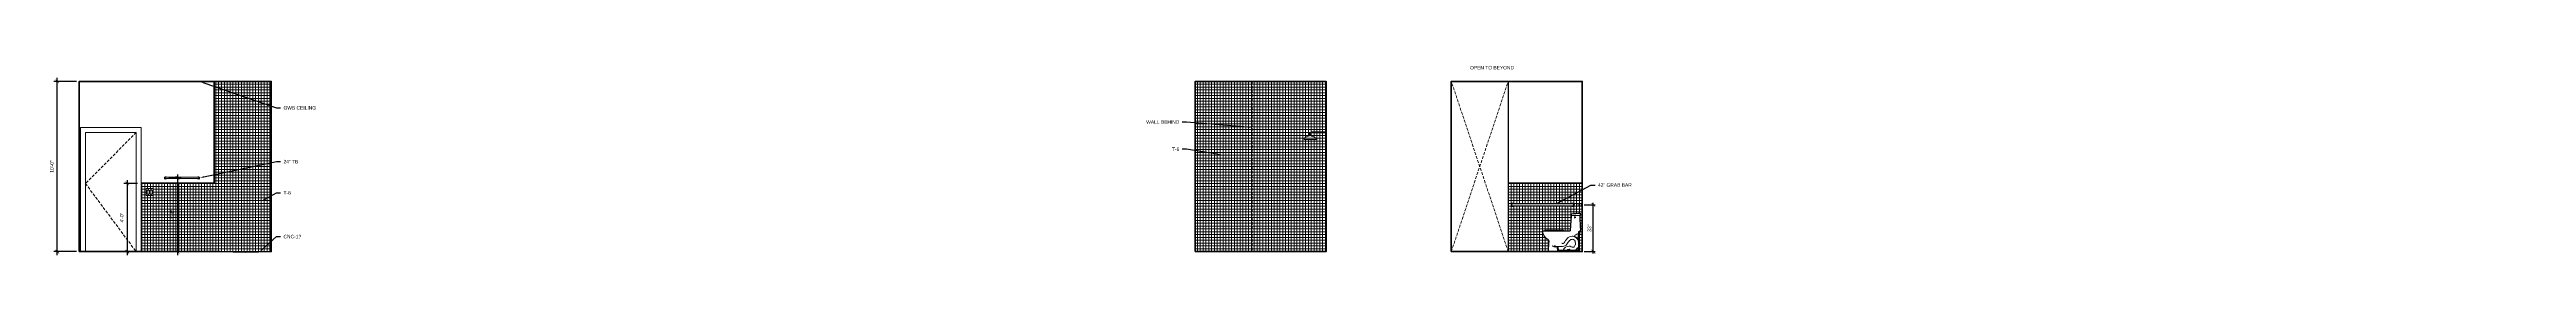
# Model space of a CAD drawing. Header units: inches. Extents: x -3027 to 6920, y -6604 to 320.
# Drawn here: x 2561 to 4302, y -2702 to -2569 of the extents above; entities that cross this region are included whole.
import ezdxf
from ezdxf import colors
from ezdxf.entities.mleader import LeaderData, LeaderLine
from ezdxf.math import Vec2, Vec3

# ---------------------------------------------------------------- set-up
doc = ezdxf.new("R2010")
doc.units = ezdxf.units.IN
doc.header["$LTSCALE"] = 4
doc.header["$MEASUREMENT"] = 0
doc.header["$PDMODE"] = 35
doc.header["$PDSIZE"] = -5
doc.linetypes.add('DASHED', pattern=[0.75, 0.5, -0.25])
doc.layers.get('0').update_dxf_attribs({"linetype": 'CONTINUOUS'})
doc.layers.get('Defpoints').update_dxf_attribs({"linetype": 'CONTINUOUS'})
for name, color, linetype, lineweight in [('A-ELEV-2', 5, 'CONTINUOUS', 25), ('A-ELEV-3', 8, 'CONTINUOUS', 15), ('A-ELEV-4', 9, 'CONTINUOUS', 9), ('A-ELEV-BYND', 9, 'DASHED', 9), ('A-ELEV-CUT', 3, 'CONTINUOUS', 50), ('A-ELEV-HTCH', 40, 'CONTINUOUS', 9), ('A-NOTE-DIM', 8, 'CONTINUOUS', 15), ('A-NOTE-REF', 8, 'CONTINUOUS', 15)]:
    doc.layers.add(name, color=color, linetype=linetype, lineweight=lineweight)
doc.styles.add('3_8SM', font='swisse.ttf', dxfattribs={"width": 0.9, "height": 2.666667})
doc.styles.add('ANNOT-SM', font='swisse.ttf', dxfattribs={"width": 0.9, "height": 0.078125})
doc.styles.add('Annotative', font='swisse.ttf', dxfattribs={"width": 0.9, "height": 0.078125})
doc.dimstyles.new('DIM-ANNOT', dxfattribs={"dimtxt": 0.078125, "dimasz": 0.078125, "dimexe": 0.078125, "dimexo": 0.078125, "dimgap": 0.078125, "dimtad": 1, "dimzin": 11, "dimdsep": 46, "dimlunit": 4, "dimtxsty": 'ANNOT-SM', "dimblk1": 'ARCHTICK', "dimblk2": 'ARCHTICK', "dimsah": 1, "dimcen": 0, "dimdle": 0.078125, "dimclrd": 8, "dimclre": 8, "dimclrt": 8, "dimadec": 0, "dimazin": 0, "dimtfac": 4, "dimtofl": 0, "dimtmove": 2, "dimatfit": 3, "dimfxl": 1, "dimfrac": 2, "dimtzin": 0, "dimarcsym": 0})
doc.dimstyles.new('DIM3_8', dxfattribs={"dimtxt": 2.666667, "dimasz": 2.666667, "dimexe": 1.333333, "dimexo": 1.333333, "dimgap": 1.333333, "dimtad": 1, "dimdec": 4, "dimzin": 11, "dimdsep": 46, "dimlunit": 4, "dimtxsty": '3_8SM', "dimblk": 'ARCHTICK', "dimblk1": 'ARCHTICK', "dimblk2": 'ARCHTICK', "dimsah": 1, "dimcen": 2.666667, "dimdle": 1.333333, "dimclrd": 8, "dimclre": 8, "dimclrt": 8, "dimadec": 0, "dimazin": 0, "dimtfac": 4, "dimtdec": 4, "dimtofl": 0, "dimtmove": 2, "dimatfit": 3, "dimfxl": 1, "dimfrac": 2, "dimtzin": 0, "dimarcsym": 0})

# ---------------------------------------------------------------- blocks, each defined once
blk = doc.blocks.new('E15-WC-TOTO SUPREME SIDE')
at = {"layer": 'A-ELEV-2'}
for p, q in [((1.3, 16.5), (1.4, 25.2)), ((1.4, 26.8), (1.4, 25.5)), ((1.4, 25.3), (1.6, 25.4)), ((7.6, 25.3), (7.5, 25.4)), ((7.6, 25.5), (7.6, 26.3)), ((8.3, 14.9), (7.6, 25.2)), ((1.3, 16.4), (1.4, 14.5)), ((1.7, 14.2), (2.2, 14.2)), ((1.8, 14.2), (1.9, 12.4)), ((2.1, 0), (2.3, 2.7)), ((2.3, 13), (2.3, 14.1)), ((2.5, 12), (2.3, 12)), ((2.3, 2.7), (2.3, 6.5)), ((8.3, 14.9), (8.3, 14.9)), ((27.5, 14.6), (8.6, 14.6)), ((23.8, 0), (23.4, 6.7)), ((2.1, 0), (23.8, 0))]:
    blk.add_line(p, q, dxfattribs=at)
for centre, radius, start, end in [((1.8, 26.8), 0.394, 86.2503, 178.9388), ((1.5, 25.5), 0.118, 178.9379, 270), ((1.5, 25.2), 0.0788, 134.9939, 178.9373), ((1.6, 25.3), 0.0787, 90, 134.9939), ((-5.9, -90.7), 118.1, 83.6428, 86.2545), ((7.2, 26.3), 0.394, 3.7274, 83.6443), ((7.5, 25.5), 0.118, 270, 3.7296), ((7.5, 25.3), 0.0787, 45.0061, 90), ((7.6, 25.2), 0.0787, 3.7264, 45.0041), ((3.2, 16.5), 1.97, 180, 184.9404), ((1.7, 14.5), 0.315, 184.9409, 270), ((2.3, 12.4), 0.394, 183.1242, 270), ((2.2, 14.1), 0.118, 0, 90), ((2.7, 13.1), 0.394, 180, 254.4887), ((2.7, 13), 0.394, 180, 194.8563), ((-9.1, 9.9), 11.8, 347.85, 14.8563), ((7, 6.5), 4.65, 166.9178, 180), ((8.6, 14.9), 0.315, 183.7269, 270), ((25.7, 6.9), 2.36, 121.5628, 183.4761), ((20.8, 14.9), 7.09, 301.5624, 354.2711), ((27.5, 14.3), 0.315, 354.268, 90)]:
    blk.add_arc(centre, radius, start, end, dxfattribs=at)
at = {"layer": 'A-ELEV-3'}
for p, q in [((1.5, 25.4), (7.5, 25.4)), ((4.8, 24.5), (4.8, 23.9)), ((4.9, 24.6), (5.5, 24.6)), ((4.9, 23.9), (5.5, 23.9)), ((5.5, 24.5), (5.5, 23.9)), ((2.6, 2.7), (2.6, 6.5)), ((2.7, 2.3), (2.6, 0.6)), ((2.6, 1), (10.3, 1)), ((2.6, 0.6), (5.7, 0.6)), ((2.7, 2.7), (3.2, 2.7)), ((3.2, 2.4), (2.8, 2.4)), ((4.8, 6.5), (4.8, 5)), ((5.7, 3.3), (4.9, 4.7)), ((5.2, 10.9), (5.2, 11.5)), ((7.1, 0.6), (5.7, 0.6)), ((6.1, 3.1), (6, 3.1)), ((6.1, 3.1), (6.4, 3.1)), ((7.2, 0), (7.2, 0.5)), ((7.5, 0), (7.5, 0.5)), ((10.6, 0.6), (7.6, 0.6)), ((7.8, 1), (8.8, 1.6)), ((8.4, 1), (9, 1.3)), ((10.3, 1), (16.3, 1)), ((10.6, 0.6), (14.3, 0.6)), ((13.2, 5.8), (14, 5.8)), ((25.9, 15.1), (13.4, 15.1)), ((18.9, 3.7), (13.9, 3.7)), ((14.3, 0.6), (16.2, 0.6)), ((16.2, 0.6), (16.2, 0.6)), ((16.3, 0), (16.3, 0.5)), ((16.3, 0), (16.3, 0)), ((16.6, 0.4), (16.6, 0.5)), ((16.6, 0.4), (17.1, 0.4)), ((16.9, 3.3), (16.7, 1.1)), ((16.7, 0), (16.7, 0)), ((16.8, 0.1), (17.2, 0.1)), ((17.4, 3.3), (16.9, 3.3)), ((17.1, 0.5), (17.4, 3.2)), ((17.4, 0.3), (17.7, 3.2)), ((18.9, 3.3), (17.8, 3.3))]:
    blk.add_line(p, q, dxfattribs=at)
for centre, radius, start, end in [((4.9, 24.5), 0.0591, 90, 180), ((4.9, 23.9), 0.0591, 180, 270), ((5.5, 24.5), 0.0591, 0, 90), ((5.5, 23.9), 0.0591, 270, 0), ((7, 6.5), 4.64, 113.4517, 167.8804), ((-0.6, 1.3), 11.8, 61.0257, 74.4887), ((7, 6.5), 4.33, 113.976, 180), ((2.7, 2.7), 0.0394, 180, 270), ((2.8, 2.3), 0.0787, 90, 175.7939), ((3.2, 2.3), 0.394, 17.9204, 90), ((3.2, 2.3), 0.0787, 17.922, 90), ((5.7, 3.1), 2.48, 197.922, 237.2776), ((5.7, 3.1), 2.17, 197.9224, 233.98), ((5.7, 3.1), 2.17, 233.98, 254.5074), ((7, 6.5), 2.17, 90, 180), ((5.2, 5), 0.433, 180, 210.0007), ((5, 11.5), 0.197, 0, 61.0257), ((5, 10.9), 0.197, 293.4669, 0), ((5, 10.9), 0.512, 293.9741, 337.7182), ((5.7, 11.1), 0.433, 237.1261, 285.3236), ((6.1, 3.5), 0.433, 210.0007, 270.4115), ((7, 6.5), 4.33, 90, 105.3259), ((6.4, 5.4), 2.36, 270, 301.5856), ((7, 6.1), 4.72, 41.9411, 90), ((7, 6.1), 2.56, 41.9413, 90), ((7.1, 0.5), 0.0787, 3.8122, 86.1859), ((7.6, 0.5), 0.0787, 90, 176.1859), ((9.2, 0.9), 2.95, 89.9144, 121.5848), ((7.9, 0.9), 0.118, 120.0007, 144.7372), ((9.2, 0.9), 0.787, 90, 120.0007), ((-5.8, -5.4), 19.7, 33.0778, 41.9409), ((9.2, 0.9), 0.472, 90, 120.0007), ((9.2, -0.5), 4.33, 19.6373, 89.9146), ((9.2, -0.5), 2.17, 42.2776, 90), ((9.2, -0.5), 1.85, 51.9275, 90), ((-5.8, -5.4), 21.9, 31.9532, 41.9409), ((13.9, 7.4), 3.74, 213.078, 270), ((13.8, 6.8), 1.18, 211.954, 232.5984), ((13.2, 6), 0.197, 232.5984, 270), ((13.8, 6.8), 1.18, 232.5984, 235.9618), ((13.4, 14.8), 0.315, 90, 215.9782), ((14, 6), 0.197, 270, 359.5187), ((16.2, 1.2), 0.197, 270, 354.9975), ((16.2, 0.5), 0.0787, 3.8122, 90), ((16.2, 1.2), 0.512, 301.6202, 354.9975), ((16.2, 0.5), 0.394, 3.8122, 36.3698), ((16.8, 0), 0.0787, 90, 177.2748), ((17.1, 0.5), 0.0787, 270, 354.9957), ((17.2, 0.3), 0.197, 270, 354.9957), ((17.8, 3.1), 0.433, 152.9643, 174.9957), ((17.8, 3.1), 0.118, 90, 174.9957), ((18.5, 4.4), 0.787, 270, 3.4084), ((18.9, 6.4), 3.15, 270, 306.421), ((18.9, 6.4), 2.76, 270, 289.6332), ((19.8, 3.9), 0.118, 289.6307, 358.5292), ((20.3, 3.7), 0.118, 296.1892, 358.5292), ((20.6, 4.2), 0.394, 306.423, 358.5274), ((25.9, 14.8), 0.315, 324.0218, 90)]:
    blk.add_arc(centre, radius, start, end, dxfattribs=at)
blk = doc.blocks.new('A$C5FF114DE')
at = {"layer": 'A-ELEV-3', "ltscale": 0.5}
for p, q in [((-10.2, 0.4), (-0.5, 0.4)), ((-11.7, -2), (-11.7, -1.1)), ((-10.9, -1.1), (-10.9, -2)), ((-0.5, -0.3), (-10.2, -0.3))]:
    blk.add_line(p, q, dxfattribs=at)
at = {"layer": 'A-ELEV-3'}
blk.add_line((0, 1), (0, -1), dxfattribs=at)
for points in [[(-0.5, 0.4), (-0.5, 1), (0, 1)], [(0, -1), (-0.5, -1), (-0.5, -0.3)]]:
    blk.add_lwpolyline(points, dxfattribs=at)
blk.add_lwpolyline([(-15.5, -5, -1), (-15.5, -4.9), (-15.5, -4.1), (-15.4, -4.1, -0.155116), (-12.4, -2.5, 0.321168), (-11.8, -2.1), (-11.7, -2.1), (-11.7, -2), (-10.9, -2), (-10.9, -2.1), (-10.8, -2.1, 0.321168), (-10.2, -2.5, -0.155116), (-7.2, -4.1), (-7.1, -4.1), (-7.1, -4.9, -1), (-7.1, -5)], format="xyb", close=True, dxfattribs=at)
at = {"layer": 'A-ELEV-3', "ltscale": 0.5}
for radius in [1.5, 0.75]:
    blk.add_arc((-10.2, -1.1), radius, 90, 180, dxfattribs=at)
at = {"layer": 'A-ELEV-3'}
blk.add_arc((-15.5, -5), 0.0625, 90, 270, dxfattribs=at)
at = {"layer": 'A-ELEV-4'}
for p, q in [((-0.5, 0.4), (-0.5, -0.3)), ((-7.1, -4.1), (-15.5, -4.1))]:
    blk.add_line(p, q, dxfattribs=at)
blk = doc.blocks.new('E16-SWITCH-DOUBLE')
at = {"layer": 'A-ELEV-3', "linetype": 'Continuous', "ltscale": 0.5}
blk.add_lwpolyline([(-2.5, 2.5), (2.5, 2.5), (2.5, -2.5), (-2.5, -2.5)], close=True, dxfattribs=at)
at = {"layer": 'A-ELEV-3', "ltscale": 0.5}
for points in [[(-1.7, 1.4), (-0.3, 1.4), (-0.3, -1.4), (-1.7, -1.4)], [(1.7, 1.4), (0.3, 1.4), (0.3, -1.4), (1.7, -1.4)]]:
    blk.add_lwpolyline(points, close=True, dxfattribs=at)
at = {"layer": 'A-ELEV-3'}
for centre in [(-1, 2), (-1, 2), (1, 2), (-1, -2), (-1, -2), (1, -2)]:
    blk.add_circle(centre, 0.125, dxfattribs=at)
blk = doc.blocks.new('HC-GB-SD')
at = {"layer": 'A-ELEV-3'}
for p, q in [((0, -1.25), (0, 1.25)), ((0, 1.25), (0.375, 1.25)), ((0.375, 1.25), (0.375, -1.25)), ((0.375, 0.75), (2.25, 0.75)), ((0.375, 0.75), (0.5, 0.75)), ((0.375, -1.25), (0, -1.25)), ((0.375, -0.75), (2.25, -0.75)), ((0.5, -0.75), (0.375, -0.75))]:
    blk.add_line(p, q, dxfattribs=at)
blk.add_arc((2.25, 0), 0.75, 270, 90, dxfattribs=at)
blk = doc.blocks.new('_ARCHTICK')
at = {"color": 0, "linetype": 'ByBlock', "const_width": 0.15}
blk.add_lwpolyline([(-0.5, -0.5), (0.5, 0.5)], dxfattribs=at)
blk = doc.blocks.new('*D160')
at = {"layer": 'A-NOTE-DIM', "color": 8, "lineweight": -2, "transparency": 16777216}
for p, q in [((3639.8, -2667), (3647.7, -2667)), ((3646.3, -2701.3), (3646.3, -2665.7)), ((3639.8, -2700), (3647.7, -2700))]:
    blk.add_line(p, q, dxfattribs=at)
at = {"layer": 'Defpoints', "color": 0, "transparency": 16777216}
for p in [(3638.5, -2667), (3646.3, -2667), (3638.5, -2700)]:
    blk.add_point(p, dxfattribs=at)
at = {"layer": 'A-NOTE-DIM', "color": 8, "lineweight": -2, "transparency": 16777216, "xscale": 2.666666666666667, "yscale": 2.666666666666667, "zscale": 2.666666666666667}
for p, rotation in [((3646.3, -2667), 90), ((3646.3, -2700), 270)]:
    blk.add_blockref('_ARCHTICK', p, dxfattribs=dict(at, rotation=rotation))
at = {"layer": 'A-NOTE-DIM', "color": 8, "transparency": 16777216, "insert": (3643.6, -2683.5), "char_height": 2.67, "attachment_point": 5, "rotation": 90, "style": '3_8SM'}
blk.add_mtext('33"', dxfattribs=at)
blk = doc.blocks.new('E10-TOWELBAR-24')
at = {"layer": 'A-ELEV-3'}
for p, q in [((0.4, 0.4), (23.6, 0.4)), ((0.4, -0.4), (23.6, -0.4))]:
    blk.add_line(p, q, dxfattribs=at)
for centre, radius, start, end in [((0.4, 0), 0.869, 25.5521, 334.4479), ((0.4, 0), 0.375, 90, 270), ((23.6, 0), 0.869, 205.5521, 154.4479), ((23.6, 0), 0.375, 270, 90)]:
    blk.add_arc(centre, radius, start, end, dxfattribs=at)
blk = doc.blocks.new('*D163')
at = {"layer": 'A-NOTE-DIM', "color": 8, "lineweight": -2, "transparency": 16777216}
for p, q in [((2623, -2652), (2613.3, -2652)), ((2615.8, -2649.5), (2615.8, -2702.5)), ((2623, -2700), (2613.3, -2700))]:
    blk.add_line(p, q, dxfattribs=at)
at = {"layer": 'Defpoints', "color": 0, "transparency": 16777216}
for p in [(2625.5, -2652), (2615.8, -2700), (2625.5, -2700)]:
    blk.add_point(p, dxfattribs=at)
at = {"layer": 'A-NOTE-DIM', "color": 8, "lineweight": -2, "transparency": 16777216, "xscale": 2.5, "yscale": 2.5, "zscale": 2.5}
for p, rotation in [((2615.8, -2652), 90), ((2615.8, -2700), 270)]:
    blk.add_blockref('_ARCHTICK', p, dxfattribs=dict(at, rotation=rotation))
at = {"layer": 'A-NOTE-DIM', "color": 8, "transparency": 16777216, "insert": (2612, -2676), "char_height": 2.5, "attachment_point": 5, "rotation": 90, "style": 'ANNOT-SM'}
blk.add_mtext('4\'-0" ', dxfattribs=at)
blk = doc.blocks.new('*D164')
at = {"layer": 'A-NOTE-DIM', "color": 8, "lineweight": -2, "transparency": 16777216}
for p, q in [((2651.1, -2645.5), (2651.1, -2702.5)), ((2645.1, -2648), (2653.6, -2648)), ((2645.1, -2700), (2653.6, -2700))]:
    blk.add_line(p, q, dxfattribs=at)
at = {"layer": 'Defpoints', "color": 0, "transparency": 16777216}
for p in [(2642.6, -2648), (2642.6, -2700), (2651.1, -2700)]:
    blk.add_point(p, dxfattribs=at)
at = {"layer": 'A-NOTE-DIM', "color": 8, "lineweight": -2, "transparency": 16777216, "xscale": 2.5, "yscale": 2.5, "zscale": 2.5}
for p, rotation in [((2651.1, -2648), 90), ((2651.1, -2700), 270)]:
    blk.add_blockref('_ARCHTICK', p, dxfattribs=dict(at, rotation=rotation))
at = {"layer": 'A-NOTE-DIM', "color": 8, "transparency": 16777216, "insert": (2647.4, -2674), "char_height": 2.5, "attachment_point": 5, "rotation": 90, "style": 'ANNOT-SM'}
blk.add_mtext('4\'-4" ', dxfattribs=at)
blk = doc.blocks.new('*D199')
at = {"layer": 'A-NOTE-DIM', "color": 8, "lineweight": -2, "transparency": 16777216}
for p, q in [((2580, -2580), (2564.1, -2580)), ((2566.6, -2702.5), (2566.6, -2577.5)), ((2580, -2700), (2564.1, -2700))]:
    blk.add_line(p, q, dxfattribs=at)
at = {"layer": 'Defpoints', "color": 0, "transparency": 16777216}
for p in [(2566.6, -2580), (2582.5, -2580), (2582.5, -2700)]:
    blk.add_point(p, dxfattribs=at)
at = {"layer": 'A-NOTE-DIM', "color": 8, "lineweight": -2, "transparency": 16777216, "xscale": 2.5, "yscale": 2.5, "zscale": 2.5}
for p, rotation in [((2566.6, -2580), 90), ((2566.6, -2700), 270)]:
    blk.add_blockref('_ARCHTICK', p, dxfattribs=dict(at, rotation=rotation))
at = {"layer": 'A-NOTE-DIM', "color": 8, "transparency": 16777216, "insert": (2562.8, -2640), "char_height": 2.5, "attachment_point": 5, "rotation": 90, "style": 'ANNOT-SM'}
blk.add_mtext('10\'-0" ', dxfattribs=at)

msp = doc.modelspace()

# ---------------------------------------------------------------- hatches: boundary and pattern name
at = {"layer": 'A-ELEV-4'}
h = msp.add_hatch(dxfattribs=at)
h.set_pattern_fill('ANSI37', color=256, scale=16, angle=45)
h.paths.add_polyline_path([(2716.99984, -2580), (2676.99984, -2580), (2676.99984, -2652), (2625.4998, -2652), (2625.4998, -2700), (2680.99984, -2700), (2699.00765, -2700.37484), (2716.99984, -2700)])
h.paths.add_polyline_path([(2629.03556, -2655.5), (2633.96404, -2655.5), (2633.96404, -2660.5), (2629.03556, -2660.5)], flags=16)
h = msp.add_hatch(dxfattribs=at)
h.set_pattern_fill('ANSI37', color=256, scale=16, angle=45)
h.paths.add_polyline_path([(3406.4998, -2580), (3366.48879, -2580), (3366.48879, -2700), (3406.4998, -2700)])
edge = h.paths.add_edge_path()
edge.add_line((3457.98879, -2614.99999), (3458.48879, -2615.00001))
edge.add_line((3458.48879, -2615.00001), (3458.48879, -2580))
edge.add_line((3458.48879, -2580), (3406.4998, -2580))
edge.add_line((3406.4998, -2580), (3406.4998, -2700))
edge.add_line((3406.4998, -2700), (3458.48879, -2700))
edge.add_line((3458.48879, -2700), (3458.48879, -2616.99999))
edge.add_line((3458.48879, -2616.99999), (3457.98879, -2616.99999))
edge.add_line((3457.98879, -2616.99999), (3457.98879, -2616.33652))
edge.add_line((3457.98879, -2616.33652), (3448.30129, -2616.33652))
edge.add_arc((3448.30129, -2617.08652), 0.75, 90, 180)
edge.add_line((3447.55129, -2617.08652), (3447.60146, -2617.84997))
edge.add_arc((3448.26518, -2617.84997), 0.66372, 180, 248.86218103)
edge.add_arc((3447.22247, -2624.06843), 5.65674, 43.85820322, 81.83524275, ccw=False)
edge.add_line((3451.30129, -2620.14902), (3451.36379, -2620.14902))
edge.add_line((3451.36379, -2620.14902), (3451.36379, -2621.02402))
edge.add_line((3451.36379, -2621.02402), (3442.98879, -2621.02402))
edge.add_arc((3442.98879, -2620.96152), 0.0625, 90, 270, ccw=False)
edge.add_line((3442.98879, -2620.89902), (3442.98879, -2620.14902))
edge.add_line((3442.98879, -2620.14902), (3443.05129, -2620.14902))
edge.add_arc((3447.13012, -2624.06843), 5.65674, 98.16475725, 136.14179678, ccw=False)
edge.add_arc((3446.08741, -2617.84997), 0.66372, 291.13781897, 360)
edge.add_line((3446.75113, -2617.84997), (3446.80129, -2617.08652))
edge.add_arc((3448.30129, -2617.08652), 1.5, 90, 180, ccw=False)
edge.add_line((3448.30129, -2615.58652), (3457.98879, -2615.58652))
edge.add_line((3457.98879, -2615.58652), (3457.98879, -2614.99999))
h = msp.add_hatch(dxfattribs=at)
h.set_pattern_fill('ANSI37', color=256, scale=16, angle=45)
h.set_pattern_definition([(90, (3586.4998, -2700), (-2, 4e-16), []), (180, (3586.4998, -2700), (-4e-16, -2), [])])
edge = h.paths.add_edge_path()
edge.add_line((3586.4998, -2652), (3638.48879, -2652))
edge.add_line((3638.48879, -2652), (3638.48879, -2700))
edge.add_line((3638.48879, -2700), (3631.28958, -2700))
edge.add_line((3631.28958, -2700), (3631.32446, -2699.47725))
edge.add_arc((3631.40301, -2699.48248), 0.07872, 68.08907961, 176.18678437, ccw=False)
edge.add_line((3631.43238, -2699.40945), (3632.80773, -2699.40945))
edge.add_line((3632.80773, -2699.40945), (3635.93013, -2699.40937))
edge.add_line((3635.93013, -2699.40937), (3635.79984, -2697.6378))
edge.add_line((3635.79984, -2697.6378), (3635.18503, -2697.6378))
edge.add_arc((3632.80812, -2696.92906), 2.48032, 302.72239332, 343.39659329, ccw=False)
edge.add_line((3634.14891, -2699.01575), (3633.38652, -2699.01575))
edge.add_arc((3632.80812, -2696.92906), 2.16537, 285.49262727, 306.02002077)
edge.add_arc((3632.80811, -2696.92909), 2.16535, 306.02080608, 342.07877291)
edge.add_arc((3635.243, -2697.71654), 0.39371, 89.67822752, 162.07877291, ccw=False)
edge.add_line((3635.24521, -2697.32284), (3635.85651, -2697.32284))
edge.add_line((3635.85651, -2697.32284), (3635.85651, -2697.28347))
edge.add_arc((3635.81714, -2697.28347), 0.03937, -90, 0, ccw=False)
edge.add_line((3635.81714, -2697.32284), (3635.24521, -2697.32284))
edge.add_arc((3635.243, -2697.71654), 0.39371, 89.67822755, 162.07795095)
edge.add_arc((3632.80812, -2696.92906), 2.16535, 306.02002077, 342.07795094, ccw=False)
edge.add_arc((3632.80806, -2696.92907), 2.16537, 285.49425784, 306.02154782, ccw=False)
edge.add_line((3633.38652, -2699.01575), (3630.72013, -2699.01575))
edge.add_line((3630.72013, -2699.01575), (3629.67991, -2698.4152))
edge.add_arc((3629.28169, -2699.09448), 0.7874, 59.61898647, 89.99837892)
edge.add_arc((3629.28171, -2700.47244), 2.16537, 90, 137.72240659)
edge.add_line((3627.67957, -2699.01575), (3625.20336, -2699.01575))
edge.add_arc((3629.28171, -2700.47244), 4.33069, 89.85209726, 160.34446244, ccw=False)
edge.add_arc((3629.27966, -2699.09449), 2.95276, 58.57197211, 89.74335117, ccw=False)
edge.add_arc((3632.06344, -2694.56689), 2.3622, 238.21845251, 269.6692022)
edge.add_line((3632.0498, -2696.92906), (3632.41442, -2696.92906))
edge.add_arc((3632.41753, -2696.49603), 0.43304, 269.58848179, 330.00047987)
edge.add_line((3632.79256, -2696.71254), (3632.79257, -2696.71256))
edge.add_line((3632.79257, -2696.71256), (3632.79256, -2696.71254))
edge.add_arc((3632.41753, -2696.49603), 0.43304, 269.58848179, 330.00047987, ccw=False)
edge.add_line((3632.41442, -2696.92906), (3632.0498, -2696.92906))
edge.add_arc((3632.06344, -2694.56689), 2.3622, 238.61125239, 269.6692022, ccw=False)
edge.add_arc((3629.27966, -2699.09449), 2.95276, 58.25773278, 90.42689902)
edge.add_arc((3629.28171, -2700.47244), 4.33069, 90.31815293, 160.34446244)
edge.add_line((3625.20336, -2699.01575), (3628.14065, -2699.01575))
edge.add_line((3628.14065, -2699.01575), (3635.90118, -2699.01575))
edge.add_line((3635.90118, -2699.01575), (3635.93013, -2699.40937))
edge.add_line((3635.93013, -2699.40937), (3632.80773, -2699.40937))
edge.add_line((3632.80773, -2699.40937), (3631.32894, -2699.40945))
edge.add_line((3631.32894, -2699.40945), (3631.28958, -2700))
edge.add_line((3631.28958, -2700), (3630.97462, -2700))
edge.add_line((3630.97462, -2700), (3630.94013, -2699.48295))
edge.add_arc((3630.86159, -2699.48819), 0.07872, 3.81610176, 90)
edge.add_line((3630.86159, -2699.40947), (3627.85458, -2699.40945))
edge.add_line((3627.85458, -2699.40945), (3624.1734, -2699.40945))
edge.add_line((3624.1734, -2699.40945), (3622.30606, -2699.40945))
edge.add_arc((3622.30606, -2699.48819), 0.07874, 90, 176.18824167)
edge.add_line((3622.22749, -2699.48295), (3622.22747, -2699.48295))
edge.add_line((3622.22747, -2699.48295), (3622.19302, -2700))
edge.add_line((3622.19302, -2700), (3621.79932, -2700))
edge.add_line((3621.79932, -2700), (3621.79932, -2699.96437))
edge.add_arc((3621.72067, -2699.96063), 0.07874, 357.27477789, 450)
edge.add_line((3621.72067, -2699.88189), (3621.24836, -2699.88189))
edge.add_line((3621.24836, -2699.88189), (3614.72126, -2699.89344))
edge.add_line((3614.72126, -2699.89344), (3615.12379, -2693.26638))
edge.add_arc((3612.76593, -2693.12314), 2.3622, 356.52368328, 418.43734784)
edge.add_arc((3617.71171, -2685.0721), 7.08661, 185.72879037, 238.43749361, ccw=False)
edge.add_arc((3610.97388, -2685.74804), 0.31496, 90, 185.72879039, ccw=False)
edge.add_line((3610.97388, -2685.43308), (3629.85202, -2685.43308))
edge.add_arc((3629.85202, -2685.11812), 0.31496, 270, 356.30029244)
edge.add_line((3630.16633, -2685.13844), (3630.16632, -2685.13852))
edge.add_arc((3629.85202, -2685.11812), 0.31496, 270, 356.28670038, ccw=False)
edge.add_line((3629.85202, -2685.43308), (3625.3642, -2685.43308))
edge.add_arc((3625.10932, -2685.24805), 0.31496, 324.02184844, 450)
edge.add_line((3625.10932, -2684.93309), (3612.54711, -2684.93309))
edge.add_arc((3612.54711, -2685.24805), 0.31496, 90, 215.97815156)
edge.add_line((3612.29223, -2685.43308), (3610.97388, -2685.43308))
edge.add_arc((3610.97388, -2685.74804), 0.31496, 89.99999963, 185.72879042)
edge.add_arc((3617.71172, -2685.07211), 7.08661, 185.72867592, 238.43742428)
edge.add_arc((3612.76593, -2693.12315), 2.3622, -3.47600706, 58.43749363, ccw=False)
edge.add_line((3615.12379, -2693.26638), (3614.71479, -2700))
edge.add_line((3614.71479, -2700), (3586.4998, -2700))
edge.add_line((3586.4998, -2700), (3586.4998, -2652))
h.paths.add_polyline_path([(3614.56584, -2699.9595), (3614.71557, -2700), (3615.1238, -2693.26638), (3614.8616, -2692.03312), (3611.70739, -2688.83616), (3610.6605, -2685.7795), (3610.74032, -2685.53674), (3629.85202, -2685.43308), (3630.17108, -2685.06497), (3631.02126, -2673.42883), (3636.62466, -2672.83549), (3637.04403, -2673.22107), (3637.23371, -2683.46458), (3636.96087, -2685.74392), (3636.72711, -2685.73117), (3636.62411, -2687.61989), (3635.98805, -2687.99213), (3635.8054, -2689.80072), (3636.06668, -2692.56552), (3636.36832, -2700), (3636.36832, -2700.0405)])
h.paths.add_polyline_path([(3631.73879, -2667.75), (3589.73879, -2667.75), (3589.73879, -2666.25), (3631.73879, -2666.25)], flags=16)

# ---------------------------------------------------------------- linework, layer by layer
at = {"layer": 'A-ELEV-2'}
msp.add_line((3586.4998, -2580), (3586.4998, -2700), dxfattribs=at)
at = {"layer": 'A-ELEV-3'}
for p, q in [((2676.49984, -2651.5), (2676.49984, -2580)), ((2676.99984, -2652), (2676.99984, -2580)), ((2676.49984, -2651.5), (2625.4998, -2651.5)), ((2676.99984, -2652), (2625.4998, -2652)), ((3638.48879, -2651.5), (3586.4998, -2651.5)), ((3638.48879, -2652), (3586.4998, -2652)), ((3589.73879, -2666.25), (3631.73879, -2666.25)), ((3589.73879, -2667.75), (3631.73879, -2667.75))]:
    msp.add_line(p, q, dxfattribs=at)
for points in [[(2582.90059, -2700), (2582.90059, -2612.5), (2625.4998, -2612.5), (2625.4998, -2700)], [(2586.40059, -2700), (2586.40059, -2616), (2621.9998, -2616), (2621.9998, -2700)]]:
    msp.add_lwpolyline(points, dxfattribs=at)
for centre, radius, start, end in [((3589.73879, -2667), 1.25, 36.86989765, 323.13010235), ((3589.73879, -2667), 0.75, 90, 270), ((3631.73879, -2667), 1.25, 216.86989765, 143.13010235), ((3631.73879, -2667), 0.75, 270, 90)]:
    msp.add_arc(centre, radius, start, end, dxfattribs=at)
at = {"layer": 'A-ELEV-BYND'}
for p, q in [((3406.4998, -2580), (3406.4998, -2700)), ((3586.4998, -2700), (3546.48879, -2580)), ((3546.48879, -2700), (3586.4998, -2580))]:
    msp.add_line(p, q, dxfattribs=at)
msp.add_lwpolyline([(2621.9998, -2616), (2586.40059, -2652), (2621.9998, -2700)], dxfattribs=at)
at = {"layer": 'A-ELEV-CUT'}
for points in [[(2581.9998, -2700), (2680.99984, -2700), (2699.00765, -2700.37484), (2716.99984, -2700), (2716.99984, -2580), (2581.9998, -2580)], [(3366.48879, -2700), (3458.48879, -2700), (3458.48879, -2580), (3366.48879, -2580)], [(3546.48879, -2700), (3638.48879, -2700), (3638.48879, -2580), (3546.48879, -2580)]]:
    msp.add_lwpolyline(points, close=True, dxfattribs=at)

# ---------------------------------------------------------------- block references
at = {"ltscale": 0.5}
msp.add_blockref('E10-TOWELBAR-24', (2642.21876, -2648.005), dxfattribs=at)
at = {"xscale": -1}
msp.add_blockref('HC-GB-SD', (3638.48879, -2666.99651), dxfattribs=at)
at = {"layer": 'A-ELEV-3'}
msp.add_blockref('A$C5FF114DE', (3458.48879, -2616), dxfattribs=at)
at = {"layer": 'A-ELEV-HTCH', "xscale": -1}
msp.add_blockref('E15-WC-TOTO SUPREME SIDE', (3638.48879, -2700), dxfattribs=at)
at = {"layer": 'A-NOTE-REF'}
msp.add_blockref('E16-SWITCH-DOUBLE', (2631.4998, -2658), dxfattribs=at)

# ---------------------------------------------------------------- texts
at = {"layer": 'A-NOTE-REF', "insert": (3559.67576, -2569.02233), "char_height": 2.5, "attachment_point": 1, "style": 'Annotative'}
msp.add_mtext_dynamic_manual_height_columns('OPEN TO BEYOND', width=28.5091594, gutter_width=12.5, heights=[0], dxfattribs=at)

# ---------------------------------------------------------------- dimensions: what is measured, and where the dimension line sits
at = {"layer": 'A-NOTE-DIM'}
for base, p1, p2, picture, middle in [((2566.55, -2580), (2582.46121, -2700), (2582.46121, -2580), '*D199', (2562.76704, -2640)), ((2651.1275590246, -2700), (2642.599357, -2648.005), (2642.599357, -2700), '*D164', (2647.3775590246, -2674.0025)), ((2615.81424, -2700), (2625.4998, -2652), (2625.4998, -2700), '*D163', (2612.03128, -2676))]:
    dim = msp.add_linear_dim(base=base, p1=p1, p2=p2, angle=90, dimstyle='DIM-ANNOT', override={"dimpost": ' '}, dxfattribs=at)
    dim.commit()
    dim.dimension.update_dxf_attribs({"geometry": picture, "text_midpoint": middle})
dim = msp.add_linear_dim(base=(3646.3169, -2666.99651), p1=(3638.48879, -2700), p2=(3638.48879, -2666.99651), angle=270, text='33"', dimstyle='DIM3_8', override={"dimpost": ' '}, dxfattribs=at)
dim.commit()
dim.dimension.update_dxf_attribs({"geometry": '*D160', "text_midpoint": (3643.61507, -2683.49826)})

# ---------------------------------------------------------------- leaders
at = {"layer": 'A-NOTE-REF'}
ml = msp.add_multileader_mtext('Standard', dxfattribs=at)
ml.set_content('GWB CEILING', color=256, style='ANNOT-SM')
ml.set_leader_properties()
ml.build(insert=Vec2(0, 0))
ml.multileader.update_dxf_attribs({"dogleg_length": 0.09375, "arrow_head_size": 3, "scale": 32})
ctx = ml.context
ctx.base_point, ctx.scale, ctx.char_height, ctx.arrow_head_size, ctx.plane_origin = Vec3(2723.58607, -2598.62396), 32, 2.5, 3, Vec3(2703.86127, -2604.82396)
notes = []
notes.append((ctx, [(0, (1, 1, 0), (2720.58607, -2598.62396), (1, 0), 3, [(0, [(2666.70134, -2580)], 0, [])])]))
ctx.mtext.insert, ctx.mtext.width, ctx.mtext.flow_direction = Vec3(2725.58607, -2597.341), 28.7311436, 5
ml = msp.add_multileader_mtext('Standard', dxfattribs=at)
ml.set_content('WALL BEHIND', color=256, style='ANNOT-SM')
ml.set_leader_properties()
ml.build(insert=Vec2(0, 0))
ml.multileader.update_dxf_attribs({"dogleg_length": 0.09375, "arrow_head_size": 3, "scale": 32})
ctx = ml.context
ctx.base_point, ctx.scale, ctx.char_height, ctx.arrow_head_size, ctx.plane_origin = Vec3(3340.32287, -2608.62513), 32, 2.5, 3, Vec3(3371.79961, -2626.07513)
ctx.text_align_type = 2
notes.append((ctx, [(0, (1, 1, 0), (3360.30867, -2608.62513), (-1, 0), 3, [(0, [(3406.4998, -2612.53553)], 0, [])])]))
ctx.mtext.insert, ctx.mtext.width, ctx.mtext.alignment, ctx.mtext.flow_direction = Vec3(3355.30867, -2607.37513), 18.8183245, 3, 5
ml = msp.add_multileader_mtext('Standard', dxfattribs=at)
ml.set_content('T-6', color=256, style='ANNOT-SM')
ml.set_leader_properties()
ml.build(insert=Vec2(0, 0))
ml.multileader.update_dxf_attribs({"dogleg_length": 0.09375, "arrow_head_size": 3, "scale": 32})
ctx = ml.context
ctx.base_point, ctx.scale, ctx.char_height, ctx.arrow_head_size, ctx.plane_origin = Vec3(3347.89741, -2627.82773), 32, 2.5, 3, Vec3(3371.79961, -2645.27773)
ctx.text_align_type = 2
notes.append((ctx, [(0, (1, 1, 0), (3360.30867, -2627.82773), (-1, 0), 3, [(0, [(3384.88895, -2631.73813)], 0, [])])]))
ctx.mtext.insert, ctx.mtext.width, ctx.mtext.alignment, ctx.mtext.flow_direction = Vec3(3355.30867, -2626.54477), 18.8183245, 3, 5
ml = msp.add_multileader_mtext('Standard', dxfattribs=at)
ml.set_content('24" TB', color=256, style='ANNOT-SM')
ml.set_leader_properties()
ml.build(insert=Vec2(0, 0))
ml.multileader.update_dxf_attribs({"dogleg_length": 0.09375, "arrow_head_size": 3, "scale": 32})
ctx = ml.context
ctx.base_point, ctx.scale, ctx.char_height, ctx.arrow_head_size, ctx.plane_origin = Vec3(2723.58607, -2636.54896), 32, 2.5, 3, Vec3(2703.86127, -2642.74896)
notes.append((ctx, [(0, (1, 1, 0), (2720.58607, -2636.54896), (1, 0), 3, [(0, [(2666.70134, -2647.9012)], 0, [])])]))
ctx.mtext.insert, ctx.mtext.width, ctx.mtext.flow_direction = Vec3(2725.58607, -2635.29812), 28.7311436, 5
ml = msp.add_multileader_mtext('Standard', dxfattribs=at)
ml.set_content('T-6', color=256, style='ANNOT-SM')
ml.set_leader_properties()
ml.build(insert=Vec2(0, 0))
ml.multileader.update_dxf_attribs({"dogleg_length": 0.09375, "arrow_head_size": 3, "scale": 32})
ctx = ml.context
ctx.base_point, ctx.scale, ctx.char_height, ctx.arrow_head_size, ctx.plane_origin = Vec3(2723.58607, -2658.49734), 32, 2.5, 3, Vec3(2703.86127, -2664.69734)
notes.append((ctx, [(0, (1, 1, 0), (2720.58607, -2658.49734), (1, 0), 3, [(0, [(2709.5446, -2664.69734)], 0, [])])]))
ctx.mtext.insert, ctx.mtext.width, ctx.mtext.flow_direction = Vec3(2725.58607, -2657.21438), 28.7311436, 5
ml = msp.add_multileader_mtext('Standard', dxfattribs=at)
ml.set_content('42" GRAB BAR', color=256, style='ANNOT-SM')
ml.set_leader_properties()
ml.build(insert=Vec2(0, 0))
ml.multileader.update_dxf_attribs({"dogleg_length": 0.09375, "arrow_head_size": 3, "scale": 32})
ctx = ml.context
ctx.base_point, ctx.scale, ctx.char_height, ctx.arrow_head_size, ctx.plane_origin = Vec3(3647.59544, -2653.03826), 32, 2.5, 3, Vec3(3633.10449, -2670.48826)
notes.append((ctx, [(0, (1, 1, 0), (3644.59544, -2653.03826), (1, 0), 3, [(0, [(3620.01515, -2666.25)], 0, [])])]))
ctx.mtext.insert, ctx.mtext.width, ctx.mtext.flow_direction = Vec3(3649.59544, -2651.78826), 20.3955013, 5
ml = msp.add_multileader_mtext('Standard', dxfattribs=at)
ml.set_content('CNC-1?', color=256, style='ANNOT-SM')
ml.set_leader_properties()
ml.build(insert=Vec2(0, 0))
ml.multileader.update_dxf_attribs({"dogleg_length": 0.09375, "arrow_head_size": 3, "scale": 32})
ctx = ml.context
ctx.base_point, ctx.scale, ctx.char_height, ctx.arrow_head_size, ctx.plane_origin = Vec3(2723.58607, -2689.42258), 32, 2.5, 3, Vec3(2703.86127, -2685.80961)
notes.append((ctx, [(0, (1, 1, 0), (2720.58607, -2689.42258), (1, 0), 3, [(0, [(2708.35032, -2700.60295)], 0, [])])]))
ctx.mtext.insert, ctx.mtext.width, ctx.mtext.flow_direction = Vec3(2725.58607, -2688.13962), 28.7311436, 5
for ctx, leaders in notes:
    for number, flags, end, landing, length, lines in leaders:
        leader = LeaderData()
        leader.index, (leader.has_last_leader_line, leader.has_dogleg_vector, leader.attachment_direction) = number, flags
        leader.last_leader_point, leader.dogleg_vector, leader.dogleg_length = Vec3(end), Vec3(landing), length
        for number, points, colour, breaks in lines:
            line = LeaderLine()
            line.index, line.vertices, line.color, line.breaks = number, Vec3.list(points), colors.encode_raw_color(colour), breaks
            leader.lines.append(line)
        ctx.leaders.append(leader)

doc.saveas('drawing.dxf')
